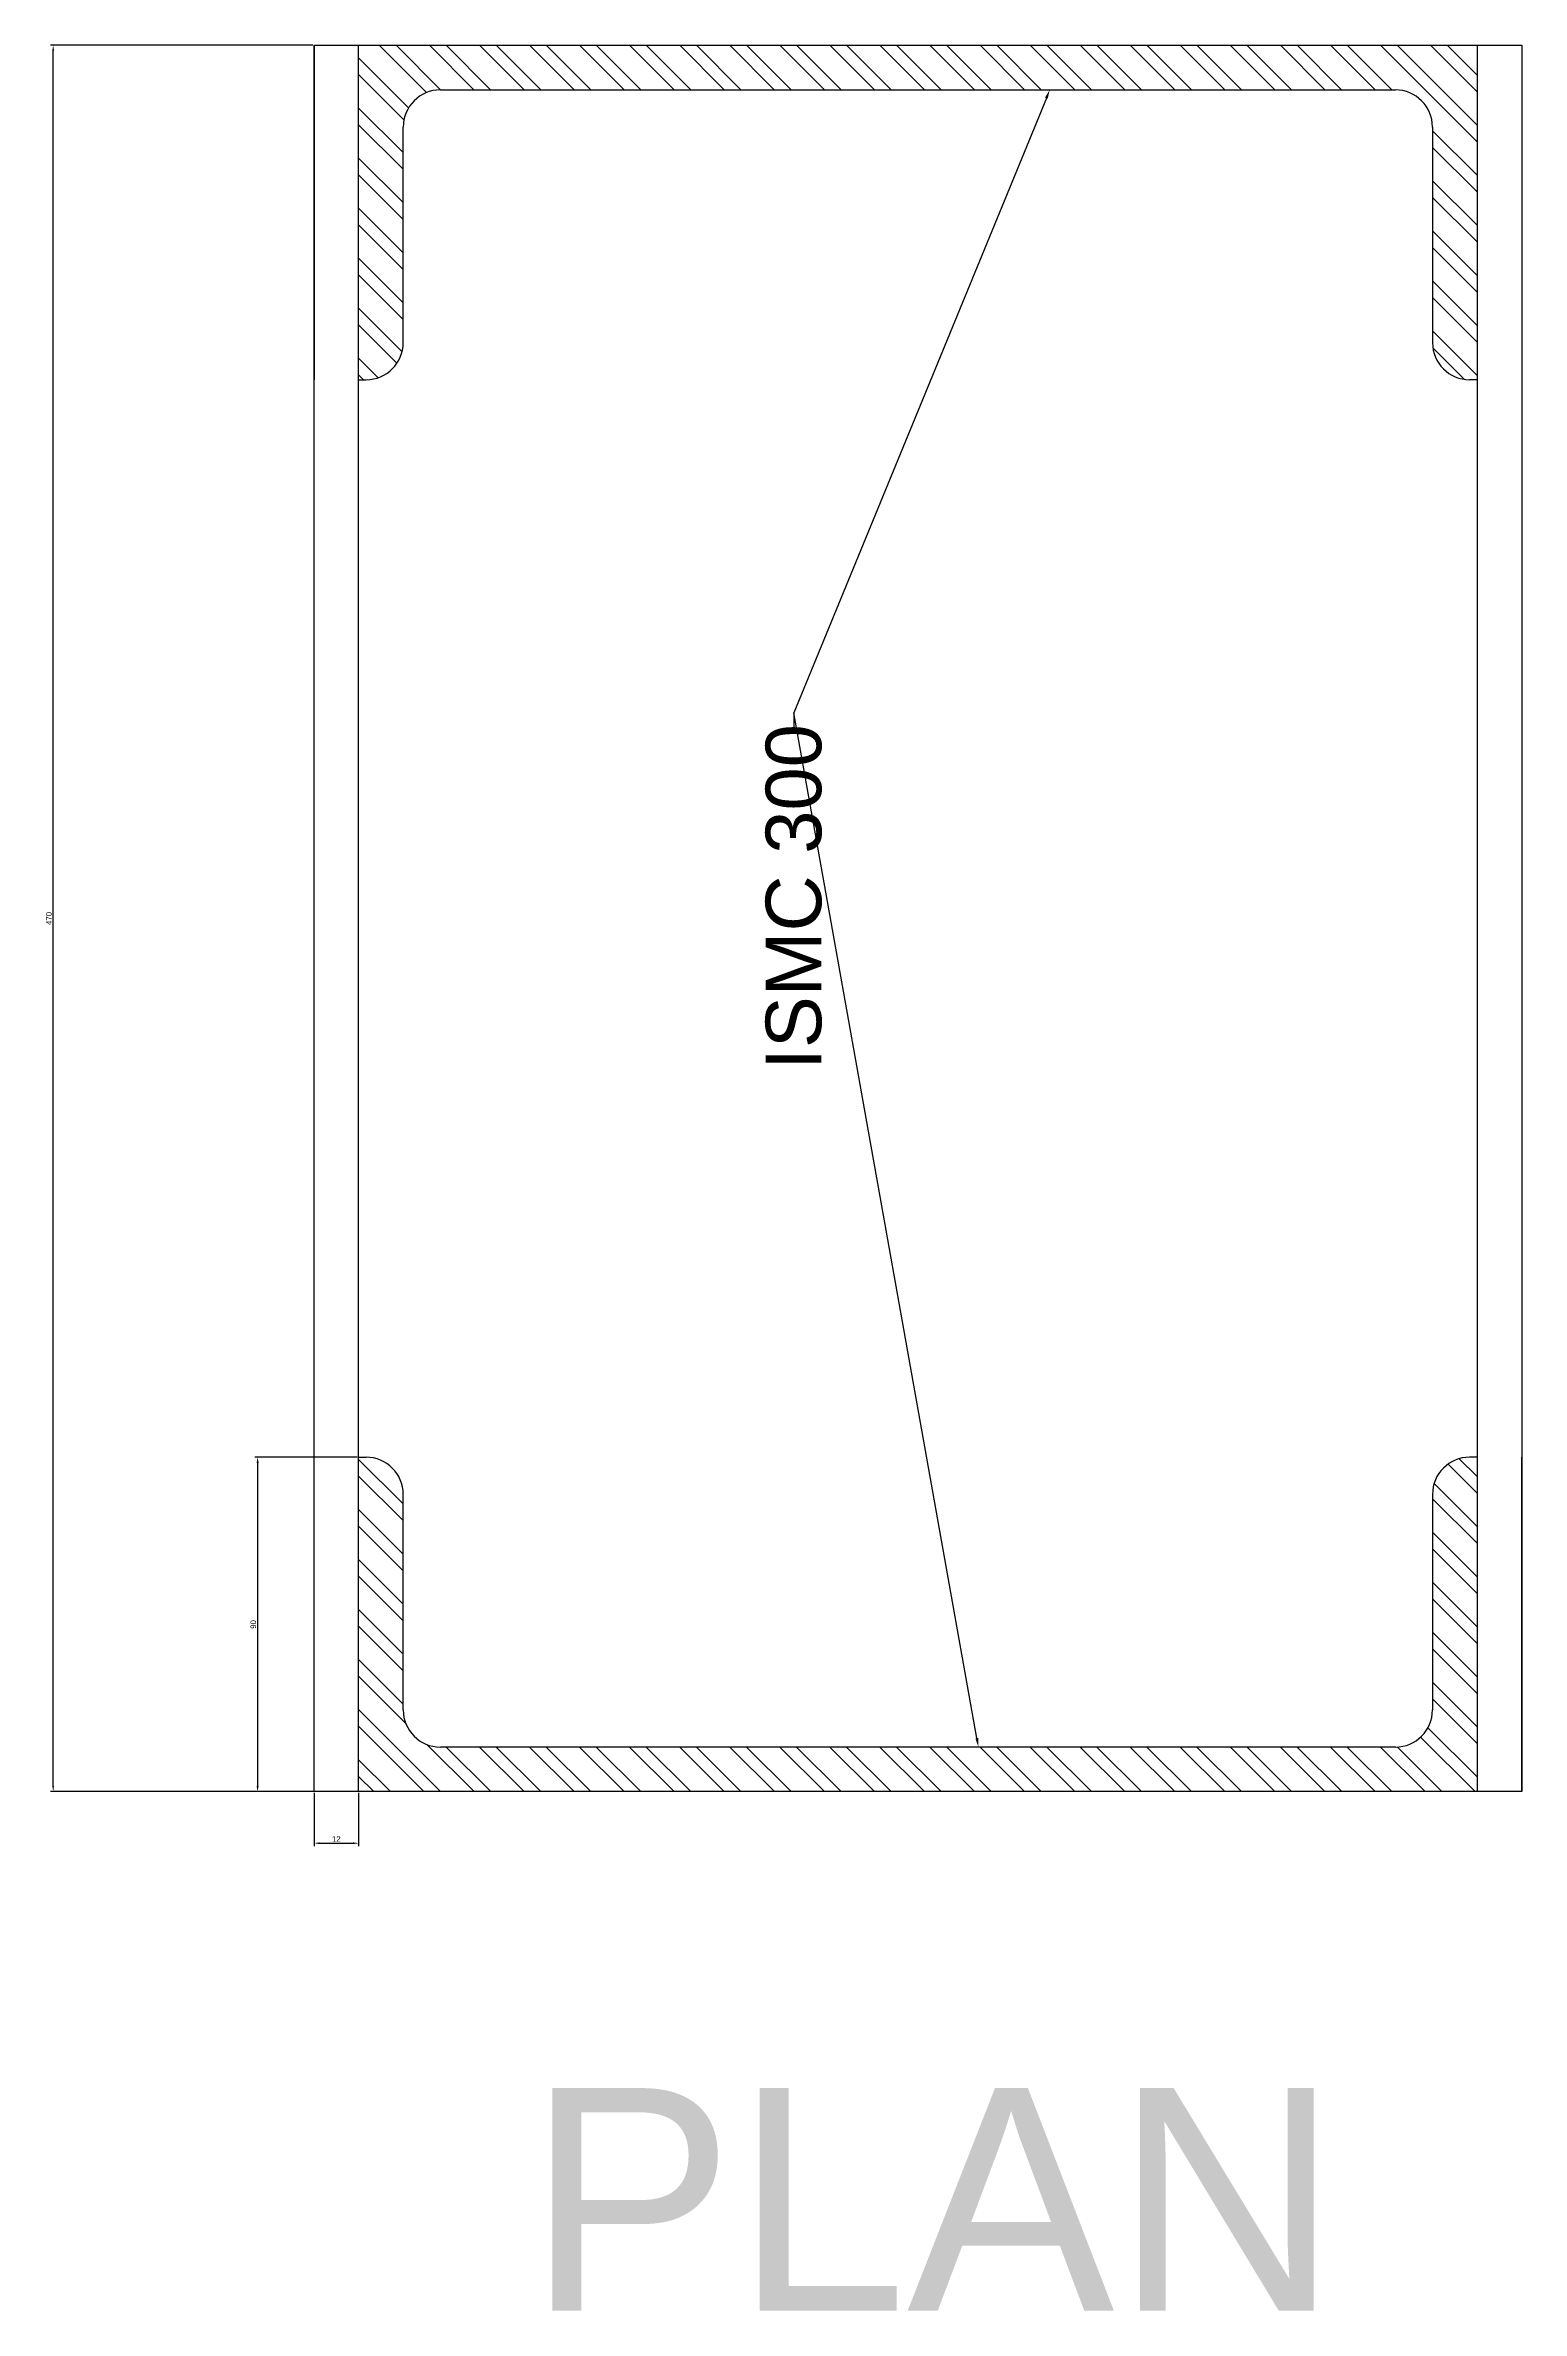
# Model space of a CAD drawing. Header units: millimetres. Extents: x 2999 to 7754, y 1967 to 8077.
# Drawn here: x 5441 to 6104, y 2652 to 3670 of the extents above; entities that cross this region are included whole.
import ezdxf
from ezdxf import colors
from ezdxf.entities.mleader import LeaderData, LeaderLine
from ezdxf.math import Vec2, Vec3

# ---------------------------------------------------------------- set-up
doc = ezdxf.new("R2010")
doc.units = ezdxf.units.MM
doc.styles.get("Standard").update_dxf_attribs({"font": 'arial.ttf'})
doc.dimstyles.new('ISO-25', dxfattribs={"dimtxt": 2.5, "dimasz": 2.5, "dimexe": 1.25, "dimexo": 0.625, "dimtad": 1, "dimtxsty": 'Standard', "dimcen": 2.5, "dimadec": 0, "dimazin": 0, "dimtfac": 1, "dimtmove": 0, "dimatfit": 3, "dimfxl": 1, "dimarcsym": 0})

# ---------------------------------------------------------------- blocks, each defined once
blk = doc.blocks.new('*D26')
at = {"color": 0, "lineweight": -2, "transparency": 16777216}
for p, q in [((5580.9, 3035.4), (5534.9, 3035.4)), ((5536.1, 3032.9), (5536.1, 2887.7)), ((5580.9, 2885.2), (5534.9, 2885.2))]:
    blk.add_line(p, q, dxfattribs=at)
at = {"color": 0, "transparency": 16777216}
for points in [[(5535.7, 3032.9), (5536.6, 3032.9), (5536.1, 3035.4)], [(5535.7, 2887.7), (5536.6, 2887.7), (5536.1, 2885.2)]]:
    blk.add_solid(points, dxfattribs=at)
at = {"layer": 'DEFPOINTS', "color": 0, "transparency": 16777216}
for p in [(5581.5, 3035.4), (5536.1, 2885.2), (5581.5, 2885.2)]:
    blk.add_point(p, dxfattribs=at)
at = {"color": 0, "transparency": 16777216, "insert": (5534.2, 2960.3), "char_height": 2.5, "attachment_point": 5, "rotation": 90}
blk.add_mtext('90', dxfattribs=at)
blk = doc.blocks.new('*D27')
at = {"color": 0, "lineweight": -2, "transparency": 16777216}
for p, q in [((5561.5, 2884.6), (5561.5, 2860.7)), ((5581.5, 2884.6), (5581.5, 2860.7)), ((5564, 2862), (5579, 2862))]:
    blk.add_line(p, q, dxfattribs=at)
at = {"color": 0, "transparency": 16777216}
for points in [[(5564, 2862.4), (5564, 2861.6), (5561.5, 2862)], [(5579, 2862.4), (5579, 2861.6), (5581.5, 2862)]]:
    blk.add_solid(points, dxfattribs=at)
at = {"layer": 'DEFPOINTS', "color": 0, "transparency": 16777216}
for p in [(5561.5, 2885.2), (5581.5, 2885.2), (5581.5, 2862)]:
    blk.add_point(p, dxfattribs=at)
at = {"color": 0, "transparency": 16777216, "insert": (5571.5, 2863.9), "char_height": 2.5, "attachment_point": 5}
blk.add_mtext('12', dxfattribs=at)
blk = doc.blocks.new('*D28')
at = {"color": 0, "lineweight": -2, "transparency": 16777216}
for p, q in [((5560.9, 3669.8), (5443.1, 3669.8)), ((5444.3, 2887.7), (5444.3, 3667.3)), ((5560.9, 2885.2), (5443.1, 2885.2))]:
    blk.add_line(p, q, dxfattribs=at)
at = {"color": 0, "transparency": 16777216}
for points in [[(5443.9, 3667.3), (5444.7, 3667.3), (5444.3, 3669.8)], [(5443.9, 2887.7), (5444.7, 2887.7), (5444.3, 2885.2)]]:
    blk.add_solid(points, dxfattribs=at)
at = {"layer": 'DEFPOINTS', "color": 0, "transparency": 16777216}
for p in [(5444.3, 3669.8), (5561.5, 3669.8), (5561.5, 2885.2)]:
    blk.add_point(p, dxfattribs=at)
at = {"color": 0, "transparency": 16777216, "insert": (5442.4, 3277.5), "char_height": 2.5, "attachment_point": 5, "rotation": 90}
blk.add_mtext('470', dxfattribs=at)

msp = doc.modelspace()

# ---------------------------------------------------------------- hatches: boundary and pattern name
h = msp.add_hatch()
h.set_pattern_fill('ANSI32', color=256, scale=1.669337, angle=90)
h.set_pattern_definition([(135, (6685.425, 348.957), (-11.24331, -11.24331), []), (135, (6685.425, 356.452), (-11.24331, -11.24331), [])])
h.paths.add_polyline_path([(5584.847, 3035.423), (5581.509, 3035.423), (5581.509, 2885.182), (5651.866, 2885.182), (5651.866, 2905.214), (5618.234, 2905.214, -0.41421356), (5601.541, 2921.908), (5601.541, 3018.729, 0.41421356)])
h.paths.add_polyline_path([(5651.866, 2905.214), (5651.866, 2885.182), (6047.21, 2885.182), (6047.21, 2905.214)])
h.paths.add_polyline_path([(6063.904, 3018.729), (6063.904, 2921.908, -0.41421356), (6047.21, 2905.214), (6047.21, 2885.182), (6083.936, 2885.182), (6083.936, 3035.423), (6080.597, 3035.423, 0.41421356)])
h.paths.add_polyline_path([(6047.21, 3669.771), (6047.21, 3649.739, -0.41421356), (6063.904, 3633.045), (6063.904, 3536.224, 0.41421356), (6080.597, 3519.53), (6083.936, 3519.53), (6083.936, 3669.771)])
h.paths.add_polyline_path([(5638.675, 3669.771), (5638.675, 3649.739), (6047.21, 3649.739), (6047.21, 3669.771)])
h.paths.add_polyline_path([(5581.509, 3669.771), (5581.509, 3519.53), (5584.847, 3519.53, 0.41421356), (5601.541, 3536.224), (5601.541, 3633.045, -0.41421356), (5618.234, 3649.739), (5638.675, 3649.739), (5638.675, 3669.771)])

# ---------------------------------------------------------------- linework, layer by layer
for p, q in [((5561.477, 2885.182), (5561.477, 3669.771)), ((5561.477, 3669.771), (6103.968, 3669.771)), ((5561.477, 3669.771), (5561.477, 3519.53)), ((5581.509, 2885.182), (5581.509, 3669.771)), ((6083.936, 3669.771), (6083.936, 2885.182)), ((6103.968, 3669.771), (6103.968, 2885.182)), ((6103.968, 3669.771), (6103.968, 2885.182)), ((6103.968, 3669.771), (6103.968, 3519.53)), ((5618.234, 3649.739), (6047.21, 3649.739)), ((5601.541, 3536.224), (5601.541, 3633.045)), ((6063.904, 3633.045), (6063.904, 3536.224)), ((5581.509, 3519.53), (5584.847, 3519.53)), ((6083.936, 3519.53), (6080.597, 3519.53)), ((5561.477, 2885.182), (5561.477, 3035.423)), ((5581.509, 3035.423), (5584.847, 3035.423)), ((5581.509, 2885.182), (5581.509, 3035.423)), ((6083.936, 3035.423), (6080.597, 3035.423)), ((6103.968, 2885.182), (6103.968, 3035.423)), ((5601.541, 2921.908), (5601.541, 3018.729)), ((6063.904, 3018.729), (6063.904, 2921.908)), ((6047.21, 2905.214), (5618.234, 2905.214)), ((6103.968, 2885.182), (5561.477, 2885.182)), ((5561.477, 2885.182), (5561.477, 2885.182)), ((5651.866, 2885.182), (5581.509, 2885.182))]:
    msp.add_line(p, q)
for centre, start, end in [((5618.234, 3633.045), 90, 180), ((6047.21, 3633.045), 0, 90), ((5584.847, 3536.224), 270, 0), ((6080.597, 3536.224), 180, 270), ((5584.847, 3018.729), 0, 90), ((6080.597, 3018.729), 90, 180), ((5618.234, 2921.908), 180, 270), ((6047.21, 2921.908), 270, 0)]:
    msp.add_arc(centre, 16.693, start, end)

# ---------------------------------------------------------------- texts
msp.add_text('PLAN', height=100).set_placement((5657.023, 2651.972))

# ---------------------------------------------------------------- dimensions: what is measured, and where the dimension line sits
for base, p1, p2, angle, text, picture, middle in [((5444.309, 3669.771), (5561.477, 2885.182), (5561.477, 3669.771), 90, '470', '*D28', (5442.407, 3277.477)), ((5536.15, 2885.182), (5581.509, 3035.423), (5581.509, 2885.182), 90, '90', '*D26', (5534.248, 2960.302)), ((5581.509, 2861.978), (5561.477, 2885.182), (5581.509, 2885.182), 180, '12', '*D27', (5571.493, 2863.859))]:
    dim = msp.add_linear_dim(base=base, p1=p1, p2=p2, angle=angle, text=text, dimstyle='ISO-25')
    dim.commit()
    dim.dimension.update_dxf_attribs({"geometry": picture, "text_midpoint": middle})

# ---------------------------------------------------------------- leaders
ml = msp.add_multileader_mtext('Standard')
ml.set_content('ISMC 300', color=256)
ml.set_leader_properties()
ml.build(insert=Vec2(0, 0))
ctx = ml.context
ctx.base_point, ctx.char_height, ctx.plane_origin, ctx.plane_x_axis, ctx.plane_y_axis = Vec3(5777.066, 3207.535), 25, Vec3(5859.924, 2905.214), Vec3(0, 1), Vec3(-1, 0)
notes = []
notes.append((ctx, [(1, (1, 1, 0), (5777.066, 3369.893), (0, -1), 8, [(0, [(5859.924, 2905.214)], 0, []), (1, [(5891.959, 3649.739)], 0, [])])]))
ctx.mtext.insert, ctx.mtext.text_direction, ctx.mtext.rotation, ctx.mtext.flow_direction = Vec3(5764.344, 3209.535), Vec3(0, 1), 1.57079633, 5
for ctx, leaders in notes:
    for number, flags, end, landing, length, lines in leaders:
        leader = LeaderData()
        leader.index, (leader.has_last_leader_line, leader.has_dogleg_vector, leader.attachment_direction) = number, flags
        leader.last_leader_point, leader.dogleg_vector, leader.dogleg_length = Vec3(end), Vec3(landing), length
        for number, points, colour, breaks in lines:
            line = LeaderLine()
            line.index, line.vertices, line.color, line.breaks = number, Vec3.list(points), colors.encode_raw_color(colour), breaks
            leader.lines.append(line)
        ctx.leaders.append(leader)

doc.saveas('drawing.dxf')
